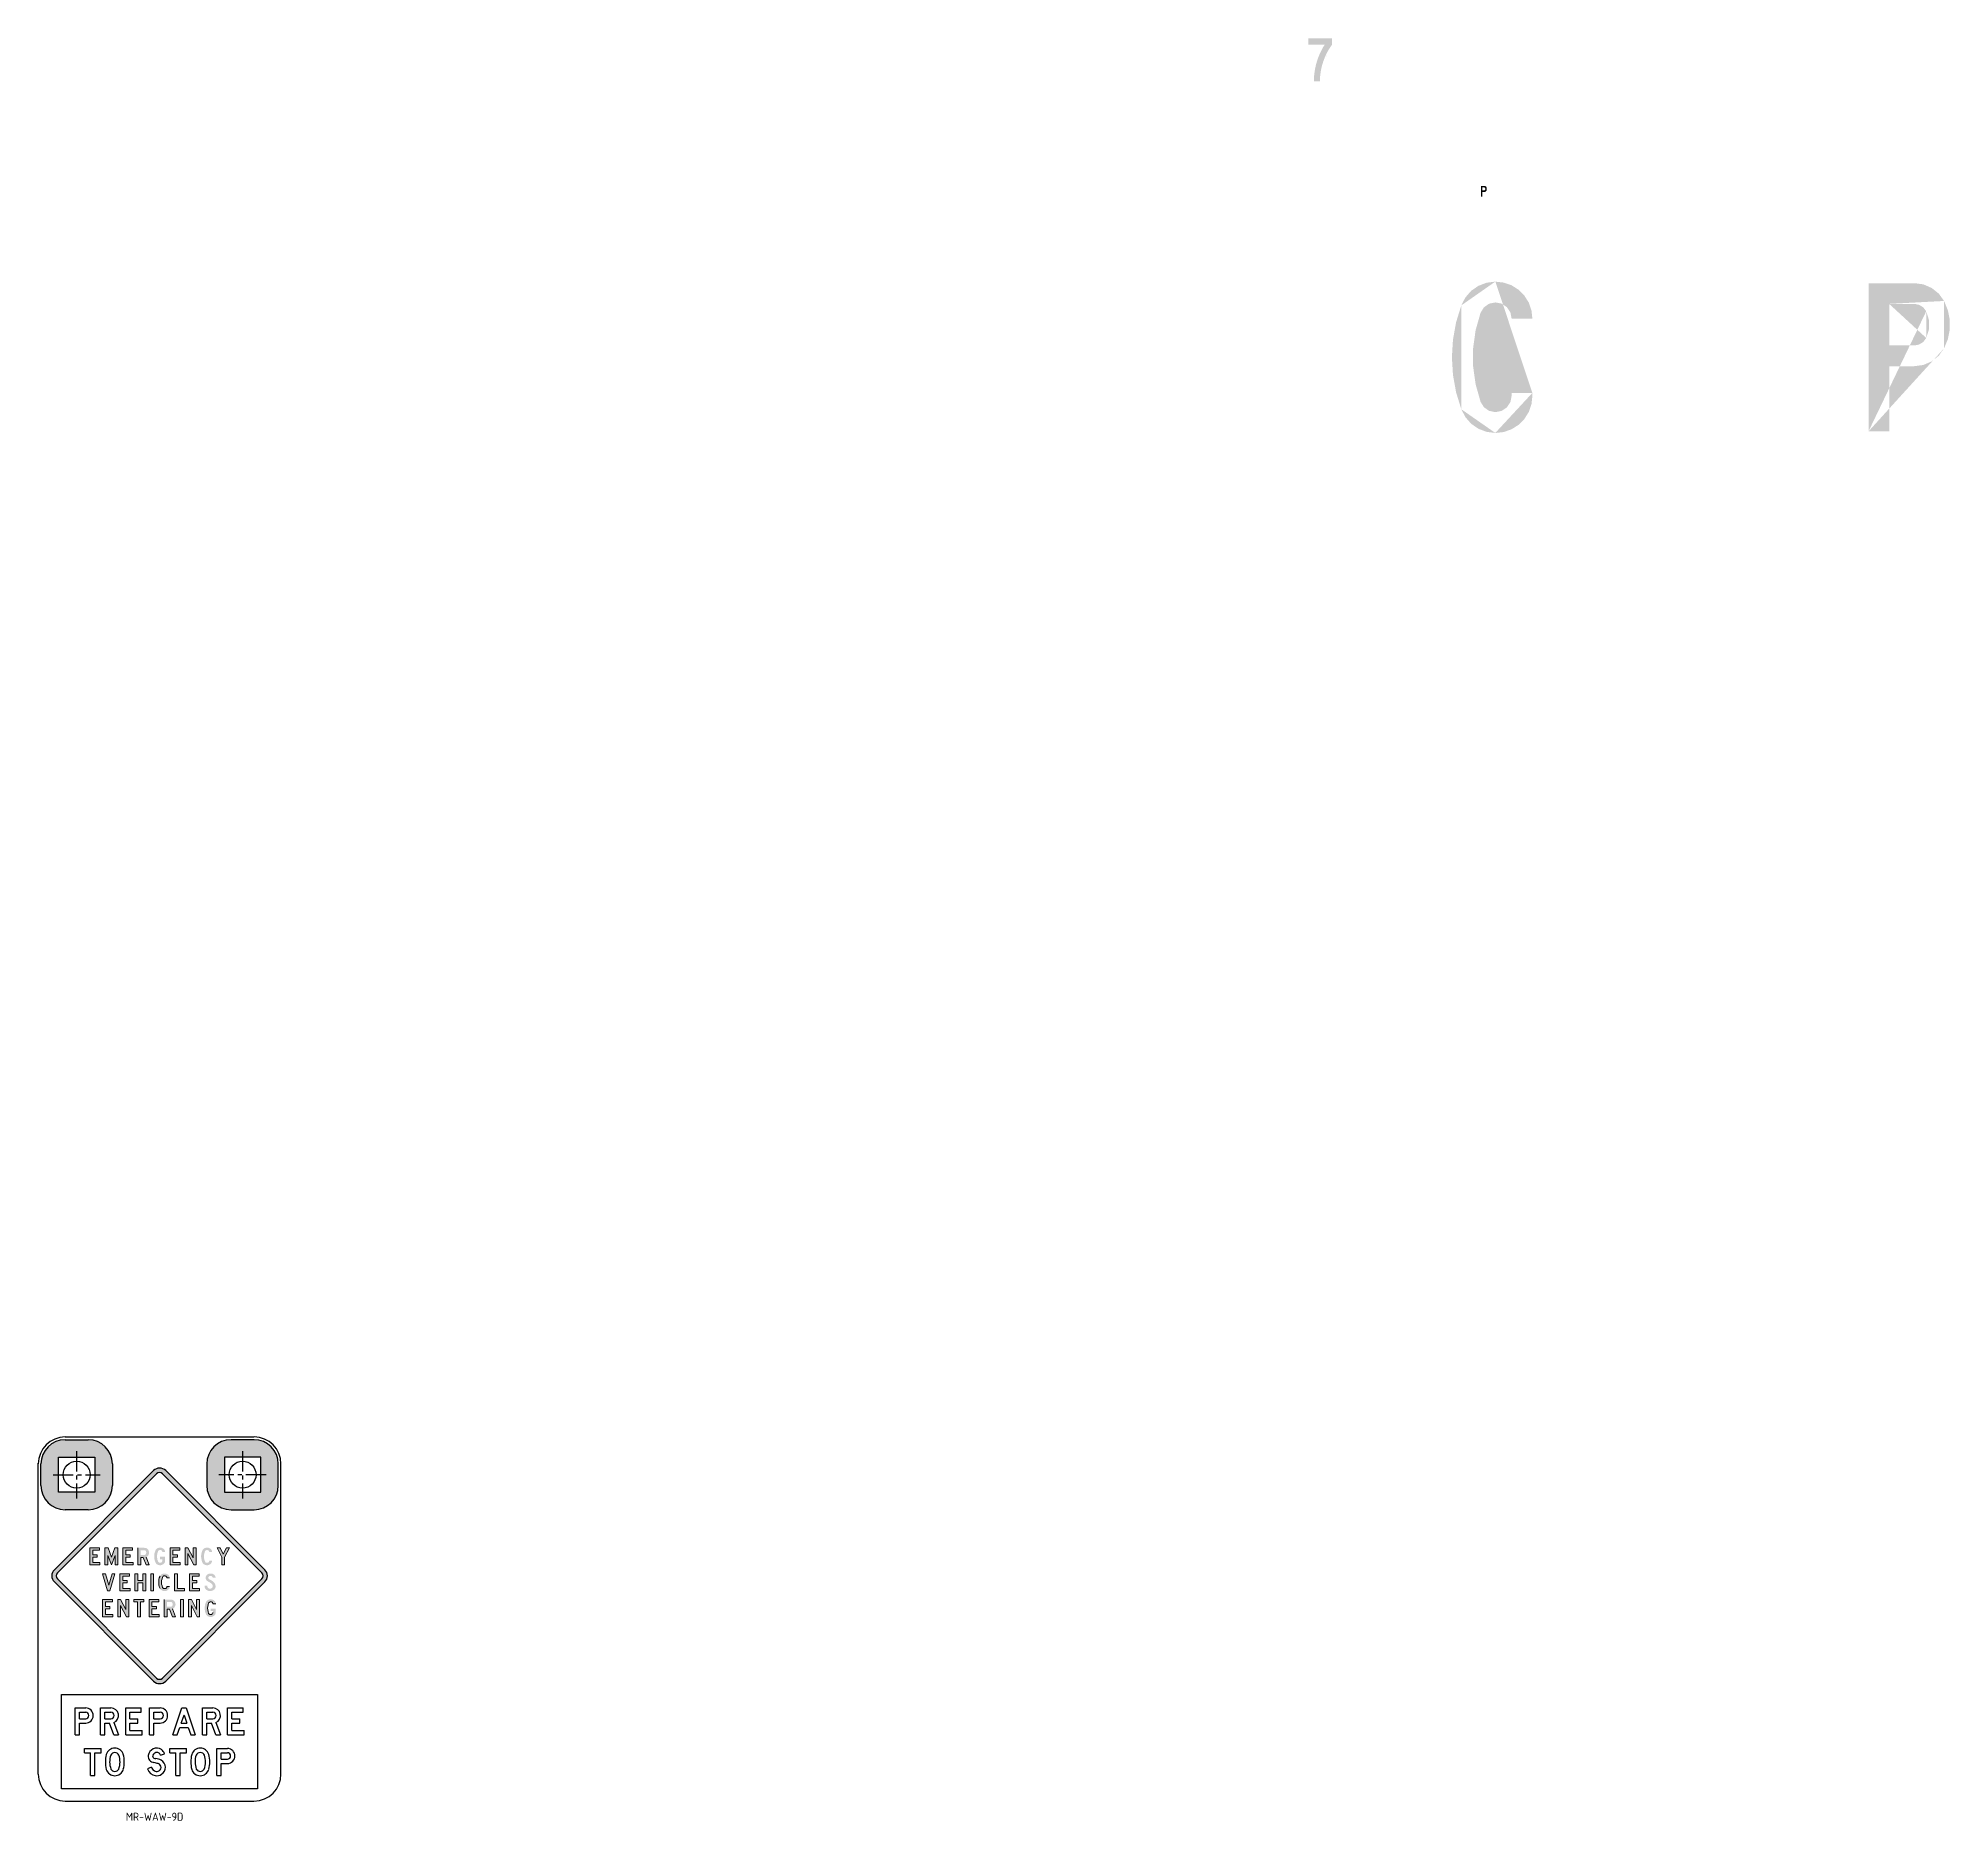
# Model space of a CAD drawing. Extents: x -300 to 1038, y -1303 to 235.
# Drawn here: x -300 to 409, y -427 to 235 of the extents above; entities that cross this region are included whole.
import ezdxf

# ---------------------------------------------------------------- set-up
doc = ezdxf.new("R2010")
doc.units = 0
doc.header["$LTSCALE"] = 6
doc.header["$MEASUREMENT"] = 0
doc.linetypes.add('CENTER', pattern=[2, 1.25, -0.25, 0.25, -0.25])
doc.linetypes.add('CENTERX2', pattern=[101.6, 63.5, -12.7, 12.7, -12.7])
doc.layers.get('0').update_dxf_attribs({"linetype": 'CONTINUOUS'})
for name, color, linetype in [('CENT25', 1, 'CENTER'), ('GREEN', 84, 'CONTINUOUS'), ('L25', 1, 'CONTINUOUS'), ('L35', 3, 'CONTINUOUS'), ('T25', 1, 'CONTINUOUS'), ('TBLK25', 1, 'CONTINUOUS')]:
    doc.layers.add(name, color=color, linetype=linetype)
doc.styles.add('ISO', font='iso.shx')

msp = doc.modelspace()

# ---------------------------------------------------------------- texts
at = {"layer": 'T25', "color": 3, "style": 'ISO'}
msp.add_text('MR-WAW-9D', height=3, dxfattribs=at).set_placement((-267.05, -426.51))

# ---------------------------------------------------------------- hatches: boundary and pattern name
at = {"layer": 'GREEN'}
h = msp.add_hatch(color=256, dxfattribs=at)
h.paths.add_polyline_path([(254.47, 101.95), (254.44, 101.95)], flags=16)
edge = h.paths.add_edge_path()
edge.add_line((246.76, 103.05), (254.47, 103.05))
edge.add_line((254.47, 103.05), (254.47, 101.95))
edge.add_line((254.13, 98.88), (254.47, 101.95))
edge.add_line((254.13, 98.88), (253.13, 95.97))
edge.add_line((253.13, 95.97), (251.48, 93.36))
edge.add_line((251.48, 93.36), (249.31, 91.17))
edge.add_line((249.31, 91.17), (246.71, 89.52))
edge.add_line((246.71, 89.52), (243.8, 88.52))
edge.add_line((243.8, 88.52), (240.73, 88.18))
edge.add_line((240.73, 88.18), (237.48, 88.59))
edge.add_line((237.48, 88.59), (234.41, 89.75))
edge.add_line((234.41, 89.75), (231.73, 91.61))
edge.add_line((231.73, 91.61), (229.59, 94.08))
edge.add_line((229.59, 94.08), (228.1, 97))
edge.add_line((228.1, 97), (226.17, 103.26))
edge.add_line((226.17, 103.26), (225.01, 109.71))
edge.add_line((225.01, 109.71), (224.62, 116.25))
edge.add_line((224.62, 116.25), (225.01, 122.77))
edge.add_line((225.01, 122.77), (226.17, 129.22))
edge.add_line((226.17, 129.22), (228.1, 135.48))
edge.add_line((228.1, 135.48), (229.59, 138.39))
edge.add_line((229.59, 138.39), (231.73, 140.87))
edge.add_line((231.73, 140.87), (234.41, 142.72))
edge.add_line((234.41, 142.72), (237.48, 143.91))
edge.add_line((237.48, 143.91), (240.73, 144.3))
edge.add_line((240.73, 144.3), (243.8, 143.96))
edge.add_line((243.8, 143.96), (246.71, 142.96))
edge.add_line((246.71, 142.96), (249.31, 141.31))
edge.add_line((249.31, 141.31), (251.48, 139.14))
edge.add_line((251.48, 139.14), (253.13, 136.51))
edge.add_line((253.13, 136.51), (254.13, 133.6))
edge.add_line((254.13, 133.6), (254.47, 130.53))
edge.add_line((254.47, 130.53), (246.76, 130.53))
edge.add_line((246.76, 130.53), (246.32, 132.85))
edge.add_line((246.32, 132.85), (245.01, 134.84))
edge.add_line((245.01, 134.84), (243.05, 136.15))
edge.add_line((243.05, 136.15), (240.73, 136.59))
edge.add_line((240.73, 136.59), (238.41, 136.13))
edge.add_line((238.41, 136.13), (236.48, 134.76))
edge.add_line((236.48, 134.76), (235.24, 132.75))
edge.add_line((235.24, 132.75), (233.41, 126.28))
edge.add_line((233.41, 126.28), (232.48, 119.6))
edge.add_line((232.48, 119.6), (232.48, 112.88))
edge.add_line((232.48, 112.88), (233.41, 106.23))
edge.add_line((233.41, 106.23), (235.24, 99.76))
edge.add_line((235.24, 99.76), (236.48, 97.72))
edge.add_line((236.48, 97.72), (238.41, 96.38))
edge.add_line((238.41, 96.38), (240.73, 95.89))
edge.add_line((240.73, 95.89), (243.05, 96.35))
edge.add_line((243.05, 96.35), (245.01, 97.67))
edge.add_line((245.01, 97.67), (246.32, 99.63))
edge.add_line((246.32, 99.63), (246.76, 101.95))
edge.add_line((246.76, 101.95), (246.76, 103.05))
edge = h.paths.add_edge_path(flags=16)
edge.add_line((254.47, 103.05), (254.44, 103.05))
edge.add_line((240.73, 144.3), (240.7, 144.3))
edge.add_line((228.1, 135.48), (228.07, 135.48))
edge.add_line((228.1, 97), (228.07, 97))
edge.add_line((240.73, 88.18), (240.7, 88.18))
h = msp.add_hatch(color=256, dxfattribs=at)
h.paths.add_polyline_path([(396.13, 136.05), (396.1, 136.05)], flags=16)
edge = h.paths.add_edge_path(flags=17)
edge.add_line((386.77, 120.63), (386.77, 136.05))
edge.add_line((386.77, 136.05), (396.13, 136.05))
edge.add_line((397.88, 135.69), (396.13, 136.05))
edge.add_line((397.88, 135.69), (399.43, 134.73))
edge.add_line((399.43, 134.73), (400.51, 133.29))
edge.add_line((400.51, 133.29), (401.52, 130.04))
edge.add_line((401.52, 130.04), (401.52, 126.64))
edge.add_line((401.52, 126.64), (400.51, 123.39))
edge.add_line((400.51, 123.39), (399.43, 121.95))
edge.add_line((399.43, 121.95), (397.88, 120.99))
edge.add_line((397.88, 120.99), (396.13, 120.63))
edge.add_line((396.13, 120.63), (386.77, 120.63))
h.paths.add_polyline_path([(396.1, 143.73), (396.13, 143.73)], flags=16)
edge = h.paths.add_edge_path()
edge.add_line((386.77, 88.75), (379.09, 88.75))
edge.add_line((379.09, 88.75), (379.09, 143.73))
edge.add_line((379.09, 143.73), (396.13, 143.73))
edge.add_line((399.43, 143.29), (396.13, 143.73))
edge.add_line((399.43, 143.29), (402.52, 141.95))
edge.add_line((402.52, 141.95), (405.15, 139.86))
edge.add_line((405.15, 139.86), (407.11, 137.13))
edge.add_line((407.11, 137.13), (408.5, 133.75))
edge.add_line((408.5, 133.75), (409.22, 130.17))
edge.add_line((409.22, 130.17), (409.22, 126.51))
edge.add_line((409.22, 126.51), (408.5, 122.93))
edge.add_line((408.5, 122.93), (407.11, 119.55))
edge.add_line((407.11, 119.55), (405.15, 116.82))
edge.add_line((405.15, 116.82), (402.52, 114.73))
edge.add_line((402.52, 114.73), (399.43, 113.39))
edge.add_line((399.43, 113.39), (396.13, 112.95))
edge.add_line((396.13, 112.95), (386.77, 112.95))
edge.add_line((386.77, 112.95), (386.77, 88.75))
edge = h.paths.add_edge_path()
edge.add_line((386.77, 136.05), (386.75, 136.05))
edge.add_line((400.51, 123.39), (400.49, 123.39))
edge.add_line((400.51, 133.29), (400.49, 133.29))
edge.add_line((379.09, 88.75), (379.07, 88.75))
edge.add_line((407.11, 119.55), (407.08, 119.55))
edge.add_line((407.11, 137.13), (407.08, 137.13))
h = msp.add_hatch(color=256, dxfattribs=at)
h.paths.add_polyline_path([(396.13, 136.05), (396.1, 136.05)], flags=16)
edge = h.paths.add_edge_path(flags=17)
edge.add_line((386.77, 120.63), (386.77, 136.05))
edge.add_line((386.77, 136.05), (396.13, 136.05))
edge.add_line((397.88, 135.69), (396.13, 136.05))
edge.add_line((397.88, 135.69), (399.43, 134.73))
edge.add_line((399.43, 134.73), (400.51, 133.29))
edge.add_line((400.51, 133.29), (401.52, 130.04))
edge.add_line((401.52, 130.04), (401.52, 126.64))
edge.add_line((401.52, 126.64), (400.51, 123.39))
edge.add_line((400.51, 123.39), (399.43, 121.95))
edge.add_line((399.43, 121.95), (397.88, 120.99))
edge.add_line((397.88, 120.99), (396.13, 120.63))
edge.add_line((396.13, 120.63), (386.77, 120.63))
h.paths.add_polyline_path([(396.1, 143.73), (396.13, 143.73)], flags=16)
edge = h.paths.add_edge_path()
edge.add_line((386.77, 88.75), (379.09, 88.75))
edge.add_line((379.09, 88.75), (379.09, 143.73))
edge.add_line((379.09, 143.73), (396.13, 143.73))
edge.add_line((399.43, 143.29), (396.13, 143.73))
edge.add_line((399.43, 143.29), (402.52, 141.95))
edge.add_line((402.52, 141.95), (405.15, 139.86))
edge.add_line((405.15, 139.86), (407.11, 137.13))
edge.add_line((407.11, 137.13), (408.5, 133.75))
edge.add_line((408.5, 133.75), (409.22, 130.17))
edge.add_line((409.22, 130.17), (409.22, 126.51))
edge.add_line((409.22, 126.51), (408.5, 122.93))
edge.add_line((408.5, 122.93), (407.11, 119.55))
edge.add_line((407.11, 119.55), (405.15, 116.82))
edge.add_line((405.15, 116.82), (402.52, 114.73))
edge.add_line((402.52, 114.73), (399.43, 113.39))
edge.add_line((399.43, 113.39), (396.13, 112.95))
edge.add_line((396.13, 112.95), (386.77, 112.95))
edge.add_line((386.77, 112.95), (386.77, 88.75))
edge = h.paths.add_edge_path()
edge.add_line((386.77, 136.05), (386.75, 136.05))
edge.add_line((400.51, 123.39), (400.49, 123.39))
edge.add_line((400.51, 133.29), (400.49, 133.29))
edge.add_line((379.09, 88.75), (379.07, 88.75))
edge.add_line((407.11, 119.55), (407.08, 119.55))
edge.add_line((407.11, 137.13), (407.08, 137.13))
at = {"layer": 'L25', "linetype": 'Continuous'}
h = msp.add_hatch(color=256, dxfattribs=at)
h.paths.add_polyline_path([(-278.57, -291.68), (-278.57, -304.68), (-292.07, -304.68), (-292.07, -292.07), (-295.85, -287.73, 0.202459), (-298.57, -294.18), (-298.57, -299.14), (-298.57, -299.14), (-298.57, -299.82), (-298.57, -299.82), (-298.57, -302.18, 0.414214), (-289.57, -311.18), (-281.07, -311.18, 0.414214), (-272.07, -302.18), (-272.07, -294.18, 0.414214), (-281.07, -285.18), (-289.57, -285.18, 0.195371), (-295.85, -287.73), (-292.07, -292.07), (-292.07, -291.68)])
h.paths.add_polyline_path([(-217.06, -291.68), (-217.06, -292.11), (-212.18, -289.04, 0.245314), (-219.56, -285.18), (-228.06, -285.18, 0.414214), (-237.06, -294.18), (-237.06, -302.18, 0.414214), (-228.06, -311.18), (-219.56, -311.18, 0.414214), (-210.56, -302.18), (-210.56, -294.18, 0.15332), (-212.18, -289.04), (-217.06, -292.11), (-217.06, -304.68), (-230.56, -304.68), (-230.56, -291.68)])
at = {"layer": 'T25', "linetype": 'Continuous'}
h = msp.add_hatch(color=256, dxfattribs=at)
h.paths.add_polyline_path([(-231.47, -331.65), (-230.45, -331.65), (-230.45, -328.78), (-228.65, -325.28), (-229.76, -325.28), (-230.96, -327.58), (-232.15, -325.28), (-233.26, -325.28), (-231.47, -328.78)])
h.paths.add_polyline_path([(-245.11, -331.65), (-245.11, -325.28), (-244.05, -325.28), (-242.12, -328.98), (-242.12, -325.28), (-241.06, -325.28), (-241.06, -331.65), (-241.89, -331.65), (-244.05, -327.44), (-244.05, -331.65)])
h.paths.add_polyline_path([(-250.68, -331.65), (-250.68, -325.28), (-247.1, -325.28), (-247.1, -326.16), (-249.63, -326.16), (-249.63, -327.84), (-247.98, -327.84), (-247.98, -328.72), (-249.63, -328.72), (-249.63, -330.77), (-246.96, -330.77), (-246.96, -331.65)])
h.paths.add_polyline_path([(-268.16, -331.65), (-268.16, -325.28), (-264.58, -325.28), (-264.58, -326.16), (-267.11, -326.16), (-267.11, -327.84), (-265.49, -327.84), (-265.49, -328.72), (-267.11, -328.72), (-267.11, -330.77), (-264.43, -330.77), (-264.43, -331.65)])
h.paths.add_polyline_path([(-274.85, -331.65), (-274.85, -325.28), (-273.66, -325.28), (-272.46, -328.78), (-271.21, -325.28), (-270.01, -325.28), (-270.01, -331.65), (-271.07, -331.65), (-271.07, -328.1), (-272.46, -331.65), (-273.8, -328.1), (-273.8, -331.65)])
h.paths.add_polyline_path([(-280.43, -331.65), (-280.43, -325.28), (-276.87, -325.28), (-276.87, -326.16), (-279.38, -326.16), (-279.38, -327.84), (-277.75, -327.84), (-277.75, -328.72), (-279.38, -328.72), (-279.38, -330.77), (-276.7, -330.77), (-276.7, -331.65)])
h.paths.add_polyline_path([(-235.11, -326.82), (-236.17, -326.82), (-236.2, -326.59), (-236.31, -326.39), (-236.51, -326.25), (-236.74, -326.13), (-236.99, -326.1), (-237.22, -326.13), (-237.45, -326.22), (-237.62, -326.36), (-237.73, -326.56), (-237.93, -327.19), (-238.08, -327.81), (-238.1, -328.47), (-238.08, -329.12), (-237.93, -329.75), (-237.73, -330.37), (-237.62, -330.57), (-237.45, -330.72), (-237.22, -330.8), (-236.99, -330.83), (-236.74, -330.8), (-236.51, -330.72), (-236.31, -330.54), (-236.2, -330.35), (-236.17, -330.12), (-236.17, -330), (-235.11, -330), (-235.11, -330.12), (-235.14, -330.43), (-235.26, -330.74), (-235.43, -331.03), (-235.66, -331.26), (-235.94, -331.46), (-236.28, -331.6), (-236.62, -331.71), (-236.99, -331.74), (-237.36, -331.71), (-237.71, -331.6), (-238.02, -331.46), (-238.3, -331.26), (-238.53, -331), (-238.7, -330.72), (-238.93, -330.09), (-239.07, -329.43), (-239.16, -328.81), (-239.16, -328.15), (-239.07, -327.5), (-238.93, -326.84), (-238.7, -326.22), (-238.53, -325.93), (-238.3, -325.71), (-238.02, -325.48), (-237.71, -325.34), (-237.36, -325.25), (-236.99, -325.19), (-236.62, -325.22), (-236.28, -325.34), (-235.94, -325.48), (-235.66, -325.68), (-235.43, -325.9), (-235.26, -326.19), (-235.14, -326.5)])
h.paths.add_polyline_path([(-252.53, -326.82), (-253.56, -326.82), (-253.62, -326.59), (-253.7, -326.42), (-253.87, -326.25), (-254.07, -326.16), (-254.33, -326.1), (-254.58, -326.1), (-254.81, -326.19), (-255.01, -326.36), (-255.13, -326.56), (-255.35, -327.19), (-255.47, -327.81), (-255.52, -328.47), (-255.47, -329.12), (-255.35, -329.75), (-255.13, -330.37), (-255.01, -330.57), (-254.84, -330.72), (-254.64, -330.8), (-254.39, -330.83), (-254.13, -330.8), (-253.9, -330.69), (-253.73, -330.54), (-253.62, -330.35), (-253.56, -330.12), (-253.56, -329.49), (-254.39, -329.49), (-254.39, -328.61), (-252.53, -328.61), (-252.53, -330.12), (-252.56, -330.43), (-252.68, -330.74), (-252.85, -331.03), (-253.08, -331.26), (-253.36, -331.46), (-253.67, -331.6), (-254.02, -331.71), (-254.39, -331.74), (-254.76, -331.71), (-255.13, -331.6), (-255.44, -331.46), (-255.72, -331.26), (-255.95, -331), (-256.09, -330.72), (-256.32, -330.09), (-256.49, -329.43), (-256.58, -328.81), (-256.58, -328.15), (-256.49, -327.5), (-256.32, -326.84), (-256.09, -326.22), (-255.95, -325.93), (-255.72, -325.71), (-255.44, -325.48), (-255.13, -325.34), (-254.76, -325.25), (-254.39, -325.19), (-254.02, -325.22), (-253.67, -325.34), (-253.36, -325.48), (-253.08, -325.68), (-252.85, -325.9), (-252.68, -326.19), (-252.56, -326.5)])
h.paths.add_polyline_path([(-259.59, -328.72), (-259.28, -328.58), (-259, -328.35), (-258.77, -328.1), (-258.63, -327.75), (-258.51, -327.41), (-258.48, -327.07), (-258.51, -326.7), (-258.63, -326.36), (-258.77, -326.05), (-259, -325.79), (-259.25, -325.56), (-259.57, -325.39), (-259.91, -325.31), (-260.28, -325.28), (-262.58, -325.28), (-262.58, -331.65), (-261.53, -331.65), (-261.53, -328.87), (-260.65, -328.87), (-259.59, -331.65), (-258.48, -331.65)])
h.paths.add_polyline_path([(-260.28, -327.95), (-261.53, -327.95), (-261.53, -326.16), (-260.28, -326.16), (-260.08, -326.19), (-259.91, -326.25), (-259.76, -326.36), (-259.68, -326.47), (-259.57, -326.76), (-259.51, -327.07), (-259.57, -327.36), (-259.68, -327.64), (-259.76, -327.75), (-259.91, -327.87), (-260.08, -327.93)], flags=16)
h.paths.add_polyline_path([(-255.82, -284.69), (-253.33, -284.69), (-253.33, -286.19), (-255.82, -286.19)], flags=9)
h = msp.add_hatch(color=256, dxfattribs=at)
h.paths.add_polyline_path([(-243.85, -350.87), (-243.85, -344.46), (-242.8, -344.46), (-240.84, -348.16), (-240.84, -344.46), (-239.78, -344.46), (-239.78, -350.87), (-240.61, -350.87), (-242.8, -346.63), (-242.8, -350.87)])
h.paths.add_polyline_path([(-246.79, -350.87), (-246.79, -344.46), (-245.73, -344.46), (-245.73, -350.87)])
h.paths.add_polyline_path([(-258.46, -350.87), (-258.46, -344.46), (-254.84, -344.46), (-254.84, -345.35), (-257.4, -345.35), (-257.4, -347.03), (-255.75, -347.03), (-255.75, -347.91), (-257.4, -347.91), (-257.4, -349.96), (-254.7, -349.96), (-254.7, -350.87)])
h.paths.add_polyline_path([(-262.75, -350.87), (-262.75, -345.35), (-264.12, -345.35), (-264.12, -344.46), (-260.36, -344.46), (-260.36, -345.35), (-261.7, -345.35), (-261.7, -350.87)])
h.paths.add_polyline_path([(-270.07, -350.87), (-270.07, -344.46), (-269.02, -344.46), (-267.05, -348.16), (-267.05, -344.46), (-266, -344.46), (-266, -350.87), (-266.82, -350.87), (-269.02, -346.63), (-269.02, -350.87)])
h.paths.add_polyline_path([(-275.7, -350.87), (-275.7, -344.46), (-272.09, -344.46), (-272.09, -345.35), (-274.65, -345.35), (-274.65, -347.03), (-273, -347.03), (-273, -347.91), (-274.65, -347.91), (-274.65, -349.96), (-271.95, -349.96), (-271.95, -350.87)])
h.paths.add_polyline_path([(-233.75, -346), (-234.8, -346), (-234.86, -345.8), (-234.94, -345.6), (-235.11, -345.46), (-235.31, -345.35), (-235.57, -345.29), (-235.83, -345.32), (-236.08, -345.4), (-236.25, -345.54), (-236.4, -345.74), (-236.62, -346.37), (-236.74, -347), (-236.79, -347.65), (-236.74, -348.31), (-236.62, -348.96), (-236.4, -349.59), (-236.28, -349.76), (-236.11, -349.9), (-235.88, -349.99), (-235.63, -350.01), (-235.37, -349.99), (-235.14, -349.9), (-234.97, -349.73), (-234.86, -349.53), (-234.8, -349.33), (-234.8, -348.68), (-235.63, -348.68), (-235.63, -347.79), (-233.75, -347.79), (-233.75, -349.33), (-233.81, -349.64), (-233.89, -349.93), (-234.06, -350.21), (-234.32, -350.44), (-234.6, -350.64), (-234.92, -350.81), (-235.29, -350.9), (-235.63, -350.92), (-236.03, -350.9), (-236.37, -350.78), (-236.71, -350.64), (-236.99, -350.44), (-237.22, -350.18), (-237.36, -349.9), (-237.62, -349.27), (-237.76, -348.62), (-237.85, -347.99), (-237.85, -347.34), (-237.76, -346.68), (-237.62, -346.03), (-237.36, -345.43), (-237.22, -345.15), (-236.99, -344.89), (-236.71, -344.66), (-236.37, -344.52), (-236.03, -344.43), (-235.63, -344.41), (-235.29, -344.43), (-234.92, -344.52), (-234.6, -344.66), (-234.32, -344.86), (-234.06, -345.09), (-233.89, -345.37), (-233.81, -345.69)])
h.paths.add_polyline_path([(-249.8, -347.91), (-249.46, -347.77), (-249.18, -347.54), (-248.98, -347.28), (-248.81, -346.94), (-248.69, -346.6), (-248.66, -346.26), (-248.69, -345.89), (-248.81, -345.54), (-248.98, -345.23), (-249.18, -344.98), (-249.46, -344.75), (-249.77, -344.61), (-250.12, -344.49), (-250.49, -344.46), (-252.82, -344.46), (-252.82, -350.87), (-251.77, -350.87), (-251.77, -348.05), (-250.86, -348.05), (-249.8, -350.87), (-248.66, -350.87)])
h.paths.add_polyline_path([(-250.49, -347.14), (-251.77, -347.14), (-251.77, -345.35), (-250.49, -345.35), (-250.29, -345.37), (-250.12, -345.43), (-249.97, -345.54), (-249.89, -345.69), (-249.77, -345.94), (-249.72, -346.26), (-249.77, -346.54), (-249.89, -346.83), (-249.97, -346.97), (-250.12, -347.05), (-250.29, -347.11)], flags=16)
h.paths.add_polyline_path([(-255.72, -290.07), (-253.35, -290.07), (-253.35, -291.57), (-255.72, -291.57)], flags=9)
h.paths.add_polyline_path([(-255.72, -287.24), (-253.35, -287.24), (-253.35, -288.74), (-255.72, -288.74)], flags=9)
h = msp.add_hatch(color=256, dxfattribs=at)
h.paths.add_polyline_path([(-263.69, -341.25), (-263.69, -334.87), (-262.67, -334.87), (-262.67, -337.43), (-260.73, -337.43), (-260.73, -334.87), (-259.71, -334.87), (-259.71, -341.25), (-260.73, -341.25), (-260.73, -338.32), (-262.67, -338.32), (-262.67, -341.25)])
h.paths.add_polyline_path([(-269.27, -341.25), (-269.27, -334.87), (-265.71, -334.87), (-265.71, -335.75), (-268.22, -335.75), (-268.22, -337.43), (-266.6, -337.43), (-266.6, -338.32), (-268.22, -338.32), (-268.22, -340.36), (-265.54, -340.36), (-265.54, -341.25)])
h.paths.add_polyline_path([(-273.85, -341.25), (-275.7, -334.87), (-274.68, -334.87), (-273.43, -339.08), (-272.15, -334.87), (-271.12, -334.87), (-272.97, -341.25)])
h.paths.add_polyline_path([(-243.45, -341.25), (-243.45, -334.87), (-239.9, -334.87), (-239.9, -335.75), (-242.4, -335.75), (-242.4, -337.43), (-240.78, -337.43), (-240.78, -338.32), (-242.4, -338.32), (-242.4, -340.36), (-239.73, -340.36), (-239.73, -341.25)])
h.paths.add_polyline_path([(-249.01, -341.25), (-249.01, -334.87), (-247.98, -334.87), (-247.98, -340.36), (-245.3, -340.36), (-245.3, -341.25)])
h.paths.add_polyline_path([(-257.83, -341.25), (-257.83, -334.87), (-256.8, -334.87), (-256.8, -341.25)])
h.paths.add_polyline_path([(-236.85, -339.6), (-236.85, -339.34), (-237.88, -339.34), (-237.88, -339.54), (-237.85, -339.88), (-237.73, -340.22), (-237.53, -340.54), (-237.28, -340.79), (-236.97, -341.02), (-236.59, -341.19), (-236.22, -341.3), (-235.8, -341.33), (-235.4, -341.28), (-235.03, -341.19), (-234.66, -341.02), (-234.37, -340.79), (-234.12, -340.54), (-233.95, -340.22), (-233.83, -339.88), (-233.81, -339.54), (-233.86, -339.14), (-233.98, -338.74), (-234.18, -338.37), (-234.46, -338.03), (-234.77, -337.75), (-235.14, -337.49), (-236.11, -336.98), (-236.28, -336.83), (-236.42, -336.69), (-236.51, -336.49), (-236.51, -336.29), (-236.42, -336.09), (-236.31, -335.92), (-236.11, -335.78), (-235.88, -335.72), (-235.66, -335.7), (-235.43, -335.75), (-235.2, -335.84), (-235.03, -336.01), (-234.89, -336.18), (-234.83, -336.41), (-233.81, -336.41), (-233.83, -336.09), (-233.95, -335.78), (-234.12, -335.5), (-234.35, -335.27), (-234.63, -335.07), (-234.94, -334.93), (-235.29, -334.84), (-235.66, -334.81), (-236.03, -334.84), (-236.37, -334.93), (-236.68, -335.07), (-236.97, -335.27), (-237.19, -335.5), (-237.36, -335.78), (-237.48, -336.09), (-237.51, -336.41), (-237.48, -336.75), (-237.34, -337.06), (-237.14, -337.35), (-236.88, -337.6), (-236.54, -337.8), (-235.6, -338.32), (-235.29, -338.54), (-235.03, -338.86), (-234.89, -339.17), (-234.83, -339.54), (-234.89, -339.77), (-234.97, -339.97), (-235.11, -340.14), (-235.31, -340.28), (-235.54, -340.39), (-235.8, -340.42), (-236.08, -340.42), (-236.31, -340.34), (-236.54, -340.22), (-236.71, -340.02), (-236.82, -339.82)])
h.paths.add_polyline_path([(-250.86, -336.41), (-251.91, -336.41), (-251.94, -336.18), (-252.05, -335.98), (-252.25, -335.84), (-252.48, -335.72), (-252.73, -335.7), (-252.96, -335.72), (-253.16, -335.81), (-253.36, -335.95), (-253.47, -336.15), (-253.67, -336.78), (-253.82, -337.4), (-253.84, -338.06), (-253.82, -338.71), (-253.67, -339.37), (-253.47, -339.99), (-253.36, -340.17), (-253.16, -340.31), (-252.96, -340.39), (-252.73, -340.42), (-252.48, -340.39), (-252.25, -340.31), (-252.05, -340.14), (-251.94, -339.94), (-251.91, -339.74), (-251.91, -339.6), (-250.86, -339.6), (-250.86, -339.74), (-250.91, -340.05), (-251, -340.34), (-251.17, -340.62), (-251.4, -340.85), (-251.68, -341.05), (-252.02, -341.22), (-252.36, -341.3), (-252.73, -341.33), (-253.08, -341.3), (-253.45, -341.19), (-253.76, -341.05), (-254.04, -340.85), (-254.27, -340.59), (-254.41, -340.31), (-254.67, -339.68), (-254.81, -339.03), (-254.9, -338.4), (-254.9, -337.75), (-254.81, -337.09), (-254.67, -336.44), (-254.41, -335.81), (-254.27, -335.53), (-254.04, -335.3), (-253.76, -335.07), (-253.45, -334.93), (-253.08, -334.84), (-252.73, -334.81), (-252.36, -334.84), (-252.02, -334.93), (-251.68, -335.07), (-251.4, -335.27), (-251.17, -335.5), (-251, -335.78), (-250.91, -336.09)])
at = {"layer": 'TBLK25', "linetype": 'CENTERX2'}
h = msp.add_hatch(color=256, dxfattribs=at)
h.paths.add_polyline_path([(175.68, 218.57), (175.67, 218.57)], flags=16)
edge = h.paths.add_edge_path()
edge.add_line((175.69, 219.04), (175.68, 218.57))
edge.add_line((173.44, 218.57), (175.68, 218.57))
edge.add_line((173.44, 218.57), (173.45, 219.07))
edge.add_line((173.45, 219.07), (173.47, 219.56))
edge.add_line((173.47, 219.56), (173.49, 220.06))
edge.add_line((173.49, 220.06), (173.52, 220.55))
edge.add_line((173.52, 220.55), (173.57, 221.05))
edge.add_line((173.57, 221.05), (173.63, 221.53))
edge.add_line((173.63, 221.53), (173.69, 222.03))
edge.add_line((173.69, 222.03), (173.77, 222.52))
edge.add_line((173.77, 222.52), (173.85, 223))
edge.add_line((173.85, 223), (173.94, 223.49))
edge.add_line((173.94, 223.49), (174.05, 223.97))
edge.add_line((174.05, 223.97), (174.16, 224.46))
edge.add_line((174.16, 224.46), (174.28, 224.94))
edge.add_line((174.28, 224.94), (174.41, 225.42))
edge.add_line((174.41, 225.42), (174.55, 225.89))
edge.add_line((174.55, 225.89), (174.7, 226.37))
edge.add_line((174.7, 226.37), (174.85, 226.84))
edge.add_line((174.85, 226.84), (175.02, 227.3))
edge.add_line((175.02, 227.3), (175.2, 227.76))
edge.add_line((175.2, 227.76), (175.39, 228.22))
edge.add_line((175.39, 228.22), (175.57, 228.68))
edge.add_line((175.57, 228.68), (175.78, 229.13))
edge.add_line((175.78, 229.13), (175.99, 229.58))
edge.add_line((175.99, 229.58), (176.21, 230.03))
edge.add_line((176.21, 230.03), (176.44, 230.46))
edge.add_line((176.44, 230.46), (176.67, 230.9))
edge.add_line((176.67, 230.9), (176.92, 231.33))
edge.add_line((176.92, 231.33), (177.18, 231.75))
edge.add_line((177.18, 231.75), (177.44, 232.17))
edge.add_line((177.44, 232.17), (171.36, 232.17))
edge.add_line((171.36, 232.17), (171.36, 234.57))
edge.add_line((171.36, 234.57), (180.16, 234.57))
edge.add_line((180.16, 234.57), (180.16, 232.17))
edge.add_line((180.16, 232.17), (179.88, 231.79))
edge.add_line((179.88, 231.79), (179.62, 231.4))
edge.add_line((179.62, 231.4), (179.36, 231.01))
edge.add_line((179.36, 231.01), (179.11, 230.61))
edge.add_line((179.11, 230.61), (178.87, 230.21))
edge.add_line((178.87, 230.21), (178.64, 229.8))
edge.add_line((178.64, 229.8), (178.41, 229.39))
edge.add_line((178.41, 229.39), (178.2, 228.97))
edge.add_line((178.2, 228.97), (177.99, 228.55))
edge.add_line((177.99, 228.55), (177.79, 228.13))
edge.add_line((177.79, 228.13), (177.6, 227.7))
edge.add_line((177.6, 227.7), (177.42, 227.27))
edge.add_line((177.42, 227.27), (177.24, 226.83))
edge.add_line((177.24, 226.83), (177.08, 226.39))
edge.add_line((177.08, 226.39), (176.92, 225.95))
edge.add_line((176.92, 225.95), (176.78, 225.5))
edge.add_line((176.78, 225.5), (176.64, 225.05))
edge.add_line((176.64, 225.05), (176.51, 224.6))
edge.add_line((176.51, 224.6), (176.39, 224.15))
edge.add_line((176.39, 224.15), (176.28, 223.69))
edge.add_line((176.28, 223.69), (176.18, 223.23))
edge.add_line((176.18, 223.23), (176.09, 222.77))
edge.add_line((176.09, 222.77), (176, 222.31))
edge.add_line((176, 222.31), (175.93, 221.85))
edge.add_line((175.93, 221.85), (175.87, 221.38))
edge.add_line((175.87, 221.38), (175.81, 220.92))
edge.add_line((175.81, 220.92), (175.76, 220.45))
edge.add_line((175.76, 220.45), (175.73, 219.98))
edge.add_line((175.73, 219.98), (175.7, 219.51))
edge.add_line((175.7, 219.51), (175.69, 219.04))
edge = h.paths.add_edge_path(flags=16)
edge.add_line((180.16, 232.17), (180.15, 232.17))
edge.add_line((173.44, 218.57), (173.43, 218.57))
h = msp.add_hatch(color=256, dxfattribs=at)
h.paths.add_polyline_path([(236.62, 179.23), (236.55, 179.23)], flags=0)
edge = h.paths.add_edge_path(flags=16)
edge.add_line((235.93, 178.1), (235.93, 179.23))
edge.add_line((235.93, 179.23), (236.62, 179.23))
edge.add_line((236.93, 179.04), (236.62, 179.23))
edge.add_line((236.93, 179.04), (236.99, 178.66))
edge.add_line((236.99, 178.66), (236.93, 178.35))
edge.add_line((236.93, 178.35), (236.62, 178.1))
edge.add_line((236.62, 178.1), (235.93, 178.1))
h.paths.add_polyline_path([(236.55, 179.79), (236.62, 179.79)], flags=16)
edge = h.paths.add_edge_path()
edge.add_line((235.93, 175.78), (235.36, 175.78))
edge.add_line((235.36, 175.78), (235.36, 179.79))
edge.add_line((235.36, 179.79), (236.62, 179.79))
edge.add_line((236.93, 179.73), (236.62, 179.79))
edge.add_line((236.93, 179.73), (237.24, 179.6))
edge.add_line((237.24, 179.6), (237.43, 179.35))
edge.add_line((237.43, 179.35), (237.56, 178.91))
edge.add_line((237.56, 178.91), (237.56, 178.47))
edge.add_line((237.56, 178.47), (237.43, 178.03))
edge.add_line((237.43, 178.03), (237.24, 177.78))
edge.add_line((237.24, 177.78), (236.93, 177.59))
edge.add_line((236.93, 177.59), (236.62, 177.53))
edge.add_line((236.62, 177.53), (235.93, 177.53))
edge.add_line((235.93, 177.53), (235.93, 175.78))
h = msp.add_hatch(color=256, dxfattribs=at)
h.paths.add_polyline_path([(-216.67, -334.56, -0.198872), (-216.21, -335.69), (-214.61, -335.69, 0.198872), (-215.54, -333.43), (-252.31, -296.66, 0.198882), (-254.57, -295.73), (-254.57, -297.32, -0.198897), (-253.44, -297.79)])
h.paths.add_polyline_path([(-255.7, -297.79, -0.198928), (-254.57, -297.32), (-254.57, -295.73, 0.198943), (-256.83, -296.66), (-293.6, -333.43, 0.198872), (-294.53, -335.69), (-292.93, -335.69, -0.198872), (-292.47, -334.56)])
h.paths.add_polyline_path([(-256.83, -374.72, 0.198952), (-254.57, -375.65), (-254.57, -374.05, -0.198952), (-255.7, -373.59), (-292.47, -336.82, -0.198952), (-292.93, -335.69), (-294.53, -335.69, 0.198952), (-293.6, -337.95)])
h.paths.add_polyline_path([(-253.44, -373.59, -0.198872), (-254.57, -374.05), (-254.57, -375.65, 0.198872), (-252.31, -374.72), (-215.54, -337.95, 0.198952), (-214.61, -335.69), (-216.21, -335.69, -0.198952), (-216.67, -336.82)])

# ---------------------------------------------------------------- linework, layer by layer
at = {"color": 1, "lineweight": 0}
for points in [[(-280.43, -331.65), (-280.43, -325.28), (-276.87, -325.28), (-276.87, -326.16), (-279.38, -326.16), (-279.38, -327.84), (-277.75, -327.84), (-277.75, -328.72), (-279.38, -328.72), (-279.38, -330.77), (-276.7, -330.77), (-276.7, -331.65), (-280.43, -331.65), (-280.43, -331.65)], [(-274.85, -331.65), (-274.85, -325.28), (-273.66, -325.28), (-272.46, -328.78), (-271.21, -325.28), (-270.01, -325.28), (-270.01, -331.65), (-271.07, -331.65), (-271.07, -328.1), (-272.46, -331.65), (-273.8, -328.1), (-273.8, -331.65), (-274.85, -331.65), (-274.85, -331.65)], [(-268.16, -331.65), (-268.16, -325.28), (-264.58, -325.28), (-264.58, -326.16), (-267.11, -326.16), (-267.11, -327.84), (-265.49, -327.84), (-265.49, -328.72), (-267.11, -328.72), (-267.11, -330.77), (-264.43, -330.77), (-264.43, -331.65), (-268.16, -331.65), (-268.16, -331.65)], [(-262.58, -325.28), (-262.58, -331.65), (-261.53, -331.65), (-261.53, -328.87), (-260.65, -328.87), (-259.59, -331.65), (-258.48, -331.65), (-259.59, -328.72)], [(-250.68, -331.65), (-250.68, -325.28), (-247.1, -325.28), (-247.1, -326.16), (-249.63, -326.16), (-249.63, -327.84), (-247.98, -327.84), (-247.98, -328.72), (-249.63, -328.72), (-249.63, -330.77), (-246.96, -330.77), (-246.96, -331.65), (-250.68, -331.65), (-250.68, -331.65)], [(-245.11, -331.65), (-245.11, -325.28), (-244.05, -325.28), (-242.12, -328.98), (-242.12, -325.28), (-241.06, -325.28), (-241.06, -331.65), (-241.89, -331.65), (-244.05, -327.44), (-244.05, -331.65), (-245.11, -331.65), (-245.11, -331.65)], [(-231.47, -331.65), (-230.45, -331.65), (-230.45, -328.78), (-228.65, -325.28), (-229.76, -325.28), (-230.96, -327.58), (-232.15, -325.28), (-233.26, -325.28), (-231.47, -328.78), (-231.47, -331.65), (-231.47, -331.65)], [(-273.85, -341.25), (-275.7, -334.87), (-274.68, -334.87), (-273.43, -339.08), (-272.15, -334.87), (-271.12, -334.87), (-272.97, -341.25), (-273.85, -341.25), (-273.85, -341.25)], [(-269.27, -341.25), (-269.27, -334.87), (-265.71, -334.87), (-265.71, -335.75), (-268.22, -335.75), (-268.22, -337.43), (-266.6, -337.43), (-266.6, -338.32), (-268.22, -338.32), (-268.22, -340.36), (-265.54, -340.36), (-265.54, -341.25), (-269.27, -341.25), (-269.27, -341.25)], [(-263.69, -341.25), (-263.69, -334.87), (-262.67, -334.87), (-262.67, -337.43), (-260.73, -337.43), (-260.73, -334.87), (-259.71, -334.87), (-259.71, -341.25), (-260.73, -341.25), (-260.73, -338.32), (-262.67, -338.32), (-262.67, -341.25), (-263.69, -341.25), (-263.69, -341.25)], [(-257.83, -341.25), (-257.83, -334.87), (-256.8, -334.87), (-256.8, -341.25), (-257.83, -341.25), (-257.83, -341.25)], [(-254.41, -335.81), (-254.67, -336.44), (-254.81, -337.09), (-254.9, -337.75), (-254.9, -338.4), (-254.81, -339.03), (-254.67, -339.68), (-254.41, -340.31)], [(-250.86, -336.41), (-251.91, -336.41), (-251.94, -336.18), (-252.05, -335.98), (-252.25, -335.84), (-252.48, -335.72), (-252.73, -335.7), (-252.96, -335.72), (-253.16, -335.81), (-253.36, -335.95), (-253.47, -336.15), (-253.67, -336.78), (-253.82, -337.4), (-253.84, -338.06), (-253.82, -338.71), (-253.67, -339.37), (-253.47, -339.99), (-253.36, -340.17), (-253.16, -340.31), (-252.96, -340.39), (-252.73, -340.42), (-252.48, -340.39), (-252.25, -340.31), (-252.05, -340.14), (-251.94, -339.94), (-251.91, -339.74), (-251.91, -339.6), (-250.86, -339.6)], [(-249.01, -341.25), (-249.01, -334.87), (-247.98, -334.87), (-247.98, -340.36), (-245.3, -340.36), (-245.3, -341.25), (-249.01, -341.25), (-249.01, -341.25)], [(-243.45, -341.25), (-243.45, -334.87), (-239.9, -334.87), (-239.9, -335.75), (-242.4, -335.75), (-242.4, -337.43), (-240.78, -337.43), (-240.78, -338.32), (-242.4, -338.32), (-242.4, -340.36), (-239.73, -340.36), (-239.73, -341.25), (-243.45, -341.25), (-243.45, -341.25)], [(-275.7, -350.87), (-275.7, -344.46), (-272.09, -344.46), (-272.09, -345.35), (-274.65, -345.35), (-274.65, -347.03), (-273, -347.03), (-273, -347.91), (-274.65, -347.91), (-274.65, -349.96), (-271.95, -349.96), (-271.95, -350.87), (-275.7, -350.87), (-275.7, -350.87)], [(-270.07, -350.87), (-270.07, -344.46), (-269.02, -344.46), (-267.05, -348.16), (-267.05, -344.46), (-266, -344.46), (-266, -350.87), (-266.82, -350.87), (-269.02, -346.63), (-269.02, -350.87), (-270.07, -350.87), (-270.07, -350.87)], [(-262.75, -350.87), (-262.75, -345.35), (-264.12, -345.35), (-264.12, -344.46), (-260.36, -344.46), (-260.36, -345.35), (-261.7, -345.35), (-261.7, -350.87), (-262.75, -350.87), (-262.75, -350.87)], [(-258.46, -350.87), (-258.46, -344.46), (-254.84, -344.46), (-254.84, -345.35), (-257.4, -345.35), (-257.4, -347.03), (-255.75, -347.03), (-255.75, -347.91), (-257.4, -347.91), (-257.4, -349.96), (-254.7, -349.96), (-254.7, -350.87), (-258.46, -350.87), (-258.46, -350.87)], [(-252.82, -344.46), (-252.82, -350.87), (-251.77, -350.87), (-251.77, -348.05), (-250.86, -348.05), (-249.8, -350.87), (-248.66, -350.87), (-249.8, -347.91)], [(-246.79, -350.87), (-246.79, -344.46), (-245.73, -344.46), (-245.73, -350.87), (-246.79, -350.87), (-246.79, -350.87)], [(-243.85, -350.87), (-243.85, -344.46), (-242.8, -344.46), (-240.84, -348.16), (-240.84, -344.46), (-239.78, -344.46), (-239.78, -350.87), (-240.61, -350.87), (-242.8, -346.63), (-242.8, -350.87), (-243.85, -350.87), (-243.85, -350.87)], [(-233.75, -346), (-234.8, -346), (-234.86, -345.8), (-234.94, -345.6), (-235.11, -345.46), (-235.31, -345.35), (-235.57, -345.29), (-235.83, -345.32), (-236.08, -345.4), (-236.25, -345.54), (-236.4, -345.74), (-236.62, -346.37), (-236.74, -347), (-236.79, -347.65), (-236.74, -348.31), (-236.62, -348.96), (-236.4, -349.59), (-236.28, -349.76), (-236.11, -349.9), (-235.88, -349.99), (-235.63, -350.01), (-235.37, -349.99), (-235.14, -349.9), (-234.97, -349.73), (-234.86, -349.53), (-234.8, -349.33)]]:
    msp.add_lwpolyline(points, dxfattribs=at)
at = {"layer": 'CENT25'}
for p, q in [((-285.32, -289.43), (-285.32, -306.93)), ((-223.81, -289.43), (-223.81, -306.93)), ((-294.07, -298.18), (-276.57, -298.18)), ((-215.06, -298.18), (-232.56, -298.18))]:
    msp.add_line(p, q, dxfattribs=at)
at = {"layer": 'L35'}
for p, q in [((-289.57, -284.18), (-219.57, -284.18)), ((-289.57, -285.18), (-281.07, -285.18)), ((-219.56, -285.18), (-228.06, -285.18)), ((-299.57, -409.18), (-299.57, -293.89)), ((-298.57, -302.18), (-298.57, -294.18)), ((-292.07, -291.68), (-278.57, -291.68)), ((-292.07, -304.68), (-292.07, -291.68)), ((-278.57, -291.68), (-278.57, -304.68)), ((-272.07, -294.18), (-272.07, -302.18)), ((-237.06, -294.18), (-237.06, -302.18)), ((-217.06, -291.68), (-230.56, -291.68)), ((-230.56, -291.68), (-230.56, -304.68)), ((-217.06, -304.68), (-217.06, -291.68)), ((-210.56, -302.18), (-210.56, -294.18)), ((-209.57, -409.18), (-209.57, -293.89)), ((-298.57, -299.82), (-298.57, -299.14)), ((-278.57, -304.68), (-292.07, -304.68)), ((-230.56, -304.68), (-217.06, -304.68)), ((-210.57, -302.96), (-210.57, -302.29)), ((-281.07, -311.18), (-289.57, -311.18)), ((-228.06, -311.18), (-219.56, -311.18)), ((-290.9, -414.68), (-290.9, -379.68)), ((-290.9, -379.68), (-218.23, -379.68)), ((-218.23, -379.68), (-218.23, -414.68)), ((-285.88, -384.68), (-281.98, -384.68)), ((-285.88, -394.68), (-285.88, -384.68)), ((-284.28, -386.28), (-281.98, -386.28)), ((-284.28, -388.68), (-284.28, -386.28)), ((-284.28, -388.68), (-281.98, -388.68)), ((-276.51, -394.68), (-276.51, -384.68)), ((-276.51, -384.68), (-272.61, -384.68)), ((-274.91, -386.28), (-272.61, -386.28)), ((-274.91, -388.68), (-274.91, -386.28)), ((-274.91, -388.68), (-272.61, -388.68)), ((-267.15, -384.68), (-261.35, -384.68)), ((-267.15, -394.68), (-267.15, -384.68)), ((-265.56, -386.28), (-261.35, -386.28)), ((-265.56, -388.68), (-265.56, -386.28)), ((-265.56, -388.68), (-262.66, -388.68)), ((-262.66, -390.28), (-262.66, -388.68)), ((-261.35, -386.28), (-261.35, -384.68)), ((-258.28, -394.68), (-258.28, -384.68)), ((-258.28, -384.68), (-254.38, -384.68)), ((-256.68, -388.68), (-256.68, -386.28)), ((-256.68, -386.28), (-254.38, -386.28)), ((-256.68, -388.68), (-254.38, -388.68)), ((-249.71, -394.68), (-246.32, -384.68)), ((-246.53, -390.28), (-245.52, -387.3)), ((-246.32, -384.68), (-244.72, -384.68)), ((-245.53, -387.34), (-245.51, -387.32)), ((-245.52, -387.3), (-244.5, -390.28)), ((-244.72, -384.68), (-241.32, -394.68)), ((-238.71, -384.68), (-234.8, -384.68)), ((-238.71, -394.68), (-238.71, -384.68)), ((-237.1, -388.68), (-237.1, -386.28)), ((-237.1, -386.28), (-234.8, -386.28)), ((-237.1, -388.68), (-234.8, -388.68)), ((-229.34, -394.68), (-229.34, -384.68)), ((-229.34, -384.68), (-223.55, -384.68)), ((-227.76, -388.68), (-227.76, -386.28)), ((-227.76, -386.28), (-223.55, -386.28)), ((-227.76, -388.68), (-224.85, -388.68)), ((-224.85, -390.28), (-224.85, -388.68)), ((-223.55, -386.28), (-223.55, -384.68)), ((-285.88, -394.68), (-284.28, -394.68)), ((-284.28, -394.68), (-284.28, -390.28)), ((-284.28, -390.28), (-281.98, -390.28)), ((-276.51, -394.68), (-274.91, -394.68)), ((-274.91, -390.28), (-273.11, -390.28)), ((-274.91, -394.68), (-274.91, -390.28)), ((-271.51, -394.68), (-273.11, -390.28)), ((-271.52, -390.06), (-269.81, -394.68)), ((-271.51, -394.68), (-269.81, -394.68)), ((-267.15, -394.68), (-261.05, -394.68)), ((-265.56, -390.28), (-262.66, -390.28)), ((-265.56, -393.08), (-265.56, -390.28)), ((-265.56, -393.08), (-261.05, -393.08)), ((-261.05, -394.68), (-261.05, -393.08)), ((-258.28, -394.68), (-256.68, -394.68)), ((-256.68, -390.28), (-254.38, -390.28)), ((-256.68, -394.68), (-256.68, -390.28)), ((-249.71, -394.68), (-248.02, -394.68)), ((-248.02, -394.68), (-247.07, -391.88)), ((-247.07, -391.88), (-243.96, -391.88)), ((-246.53, -390.28), (-244.5, -390.28)), ((-243.96, -391.88), (-243.01, -394.68)), ((-243.01, -394.68), (-241.32, -394.68)), ((-238.71, -394.68), (-237.1, -394.68)), ((-237.1, -394.68), (-237.1, -390.28)), ((-237.1, -390.28), (-235.3, -390.28)), ((-233.7, -394.68), (-235.3, -390.28)), ((-233.71, -390.06), (-232, -394.68)), ((-233.7, -394.68), (-232, -394.68)), ((-229.34, -394.68), (-223.25, -394.68)), ((-227.76, -393.08), (-227.76, -390.28)), ((-227.76, -390.28), (-224.85, -390.28)), ((-227.76, -393.08), (-223.25, -393.08)), ((-223.25, -394.68), (-223.25, -393.08)), ((-282.47, -399.68), (-276.27, -399.68)), ((-282.47, -401.28), (-282.47, -399.68)), ((-282.47, -401.28), (-280.17, -401.28)), ((-280.17, -409.68), (-280.17, -401.28)), ((-278.57, -409.68), (-278.57, -401.28)), ((-278.57, -401.28), (-276.27, -401.28)), ((-276.27, -401.28), (-276.27, -399.68)), ((-254.25, -402.18), (-252.75, -401.68)), ((-250.8, -401.28), (-250.8, -399.68)), ((-250.8, -399.68), (-244.6, -399.68)), ((-250.8, -401.28), (-248.5, -401.28)), ((-248.5, -409.68), (-248.5, -401.28)), ((-246.9, -401.28), (-244.6, -401.28)), ((-246.9, -409.68), (-246.9, -401.28)), ((-244.6, -401.28), (-244.6, -399.68)), ((-233.33, -409.68), (-233.33, -399.68)), ((-233.33, -399.68), (-229.43, -399.68)), ((-231.73, -403.68), (-231.73, -401.28)), ((-231.73, -401.28), (-229.43, -401.28)), ((-231.73, -403.68), (-229.43, -403.68)), ((-280.17, -409.68), (-278.57, -409.68)), ((-257.55, -406.68), (-259.05, -407.28)), ((-248.5, -409.68), (-246.9, -409.68)), ((-233.33, -409.68), (-231.73, -409.68)), ((-231.73, -405.28), (-229.43, -405.28)), ((-231.73, -409.68), (-231.73, -405.28)), ((-218.23, -414.68), (-290.9, -414.68)), ((-289.57, -419.18), (-219.57, -419.18))]:
    msp.add_line(p, q, dxfattribs=at)
for centre in [(-285.32, -298.18), (-223.81, -298.18)]:
    msp.add_circle(centre, 5, dxfattribs=at)
for centre, radius, start, end in [((-289.57, -294.18), 10, 90, 180), ((-289.57, -294.18), 9, 90, 180), ((-281.07, -294.18), 9, 0, 90), ((-228.06, -294.18), 9, 90, 180), ((-219.56, -294.18), 10, 360, 90), ((-219.56, -294.18), 9, 0, 90), ((-289.57, -302.18), 9, 180, 270), ((-281.07, -302.18), 9, 270, 360), ((-228.06, -302.18), 9, 180, 270), ((-219.56, -302.18), 9, 270, 0), ((-281.98, -387.48), 2.8, 270, 90), ((-281.98, -387.48), 1.2, 270, 90), ((-272.61, -387.48), 2.8, 292.96133, 90), ((-272.61, -387.48), 1.2, 270, 90), ((-254.38, -387.48), 2.8, 270, 90), ((-254.38, -387.48), 1.2, 270, 90), ((-234.8, -387.48), 2.8, 292.96133, 90), ((-234.8, -387.48), 1.2, 270, 90), ((-264.1, -404.68), 10.59, 164.99857, 195.07127), ((-271.17, -402.89), 3.3, 16.92849, 163.20454), ((-265.32, -404.66), 7.78, 161.46665, 199.91177), ((-271.17, -402.85), 1.66, 23.09952, 156.61836), ((-277.01, -404.66), 7.77, 339.95865, 18.47103), ((-278.15, -404.68), 10.5, 344.80061, 15.17486), ((-256.45, -402.61), 2.32, 172.69504, 264.51205), ((-255.63, -402.71), 3.14, 56.48363, 172.90401), ((-256.3, -402.5), 0.854, 154.26963, 240.5697), ((-255.52, -402.91), 1.73, 106.12894, 153.29793), ((-255.84, -401.73), 1.75, 239.91988, 263.97002), ((-256.66, -409.75), 6.31, 64.6944, 84.2012), ((-255.58, -402.56), 1.39, 15.90794, 107.68853), ((-255.73, -402.62), 3.13, 17.3846, 54.08555), ((-232.42, -404.68), 10.59, 164.99857, 195.07127), ((-239.49, -402.89), 3.3, 16.92849, 163.20454), ((-233.64, -404.66), 7.78, 161.46665, 199.91177), ((-239.49, -402.85), 1.66, 23.09952, 156.61836), ((-245.33, -404.66), 7.77, 339.95865, 18.47103), ((-246.47, -404.68), 10.5, 344.80061, 15.17486), ((-229.43, -402.48), 2.8, 270, 90), ((-229.43, -402.48), 1.2, 270, 90), ((-289.57, -409.18), 10, 180, 270), ((-271.17, -406.49), 3.3, 196.71311, 343.28689), ((-271.17, -406.52), 1.66, 208.40209, 331.25753), ((-255.67, -406.25), 3.53, 197.03112, 261.97831), ((-255.64, -406.24), 1.95, 192.99124, 286.45994), ((-343.32, -762.7), 368.12, 76.12628, 76.38617), ((-255.65, -406.42), 3.37, 261.15768, 302.88466), ((-255.5, -406.71), 1.47, 286.5144, 72.00829), ((-255.48, -406.69), 3.05, 303.04934, 60.097), ((-239.49, -406.49), 3.3, 196.71311, 343.28689), ((-239.49, -406.52), 1.66, 208.40209, 331.25753), ((-219.57, -409.18), 10, 270, 0)]:
    msp.add_arc(centre, radius, start, end, dxfattribs=at)
at = {"layer": 'TBLK25', "color": 1}
for p, q in [((-256.83, -296.66), (-293.6, -333.43)), ((-215.54, -333.43), (-252.31, -296.66)), ((-255.7, -297.79), (-292.47, -334.56)), ((-216.67, -334.56), (-253.44, -297.79)), ((-293.6, -337.95), (-256.83, -374.72)), ((-292.47, -336.82), (-255.7, -373.59)), ((-253.44, -373.59), (-216.67, -336.82)), ((-252.31, -374.72), (-215.54, -337.95))]:
    msp.add_line(p, q, dxfattribs=at)
for centre, radius, start, end in [((-254.57, -298.92), 3.2, 45, 135), ((-254.57, -298.92), 1.6, 45, 135), ((-291.33, -335.69), 3.2, 135, 225), ((-291.33, -335.69), 1.6, 135, 225), ((-217.81, -335.69), 1.6, 315, 45), ((-217.81, -335.69), 3.2, 315, 45), ((-254.57, -372.45), 3.2, 225, 315), ((-254.57, -372.45), 1.6, 225, 315)]:
    msp.add_arc(centre, radius, start, end, dxfattribs=at)

msp.set_redraw_order([(e.dxf.handle, doc.entitydb.next_handle()) for e in msp.query("TEXT MTEXT ATTDEF DIMENSION ARC_DIMENSION")])  # texts and dimensions are drawn at this point

doc.saveas('drawing.dxf')
